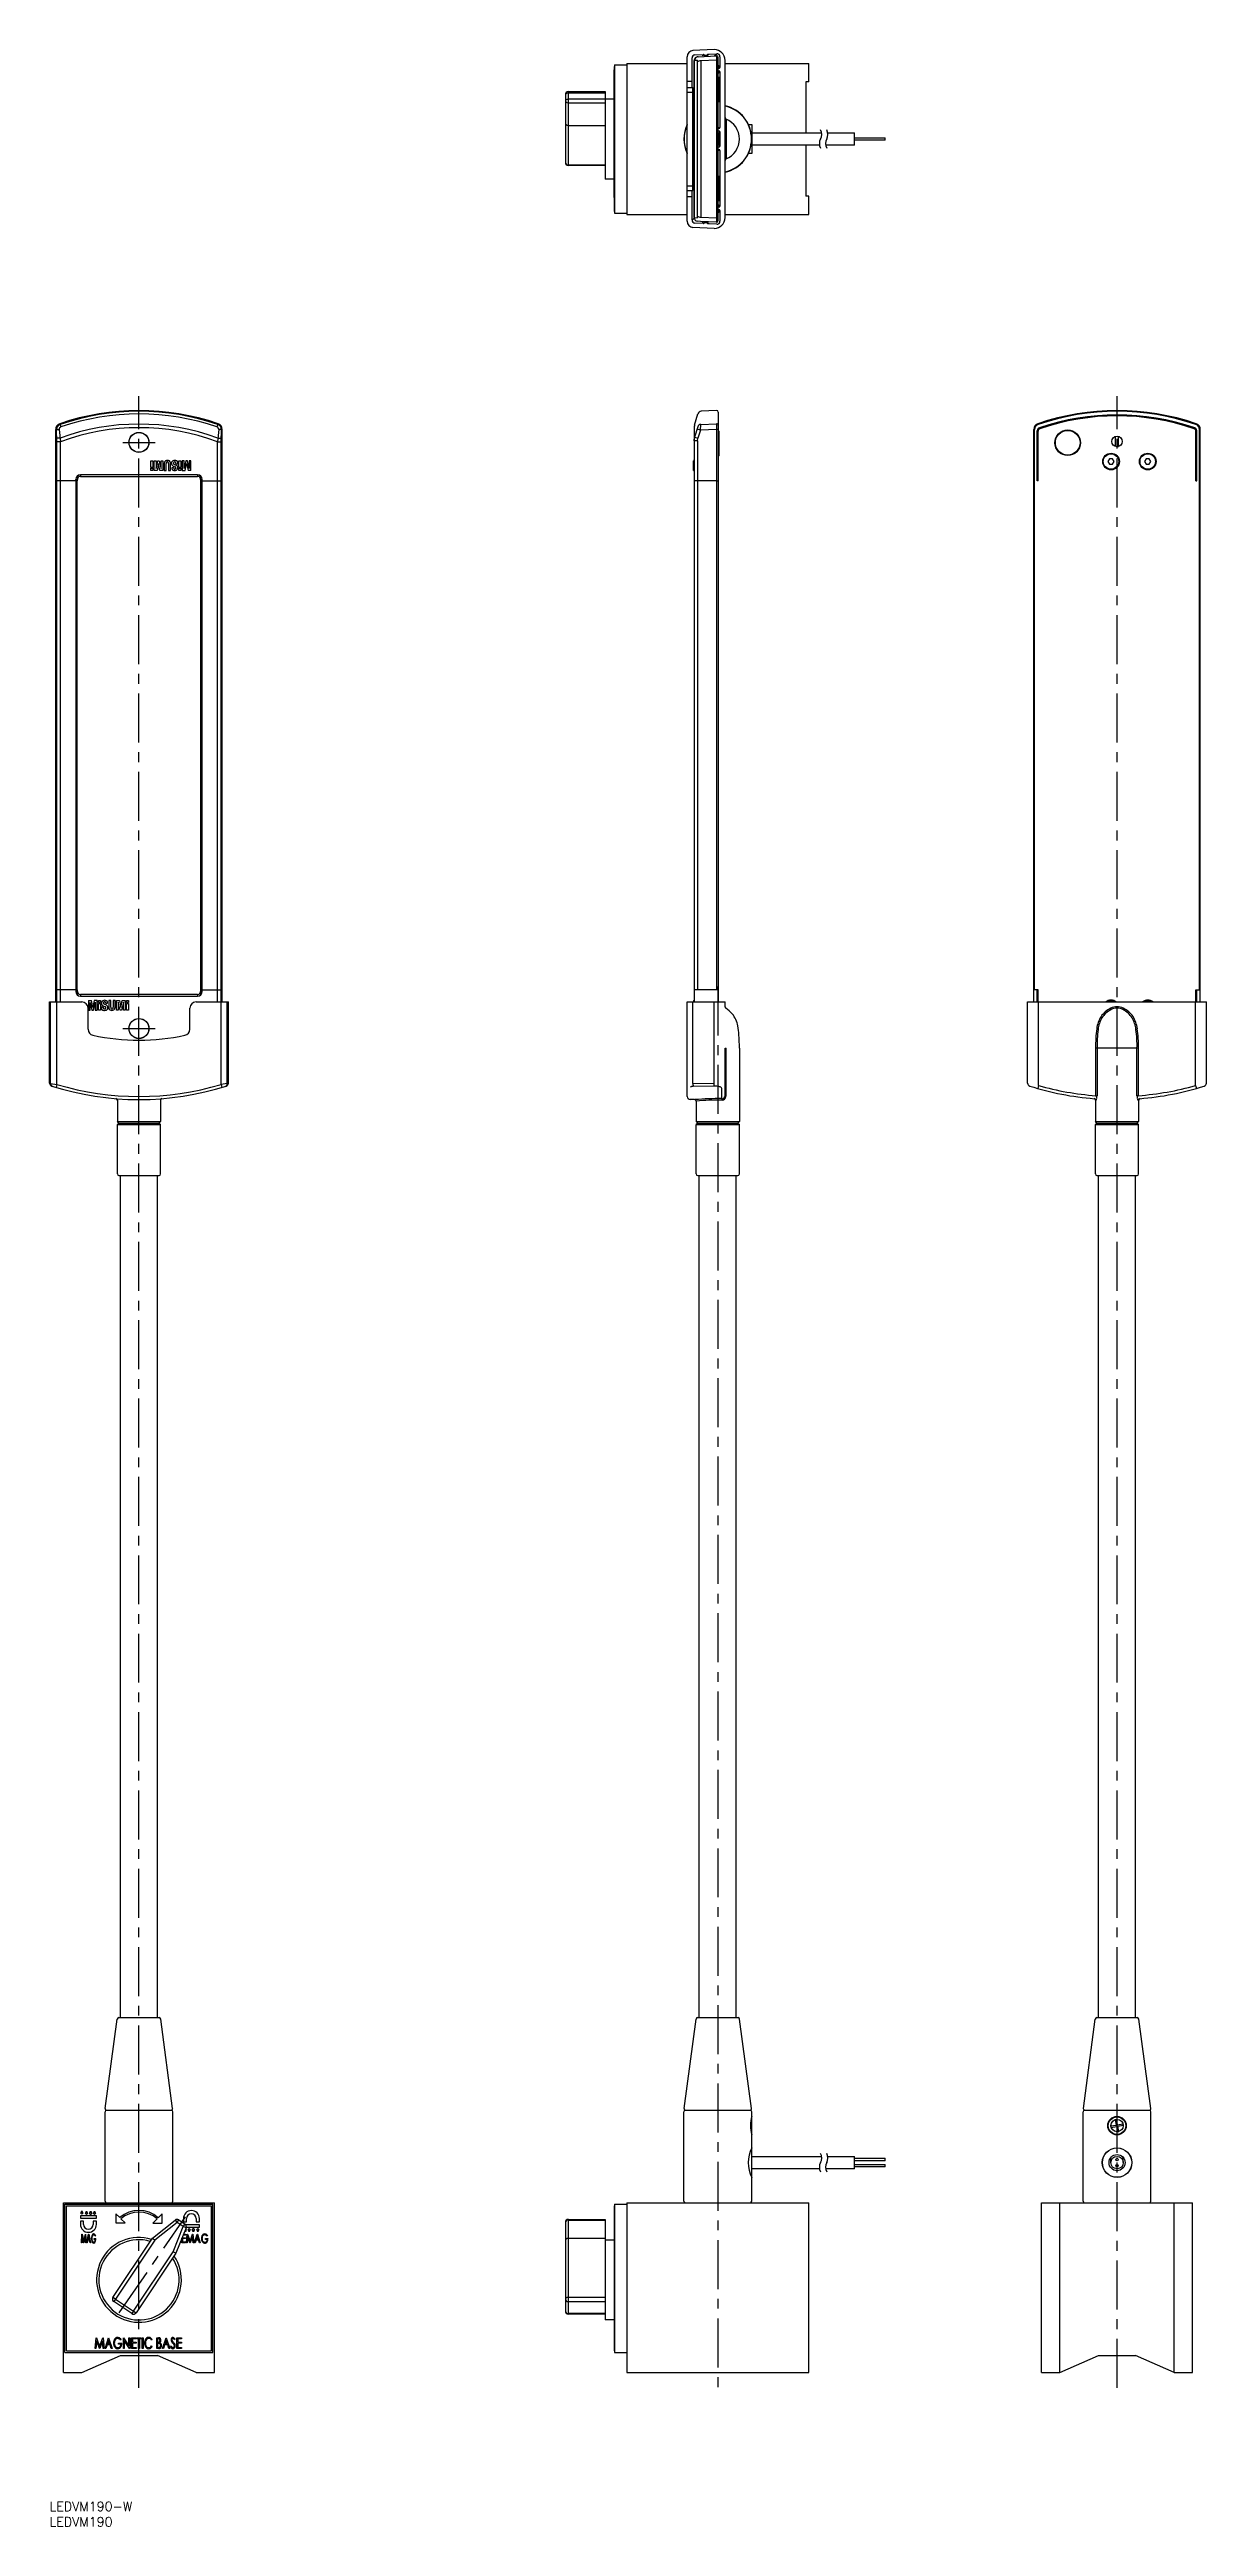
# Model space of a CAD drawing. Extents: x 0 to 375, y -8 to 795.
import ezdxf
from ezdxf.enums import TextEntityAlignment as Align

# ---------------------------------------------------------------- set-up
doc = ezdxf.new("R2010")
doc.units = 0
doc.header["$LTSCALE"] = 0.5
doc.linetypes.add('CENTER', pattern=[50.8, 31.75, -6.35, 6.35, -6.35])
doc.layers.get('0').update_dxf_attribs({"linetype": 'CONTINUOUS'})
doc.layers.add('CENTER', color=1, linetype='CENTER')
doc.styles.get("Standard").update_dxf_attribs({"font": 'txt.shx', "height": 3, "bigfont": 'bigfont.shx'})

msp = doc.modelspace()

# ---------------------------------------------------------------- texts
at = {"color": 7, "linetype": 'CONTINUOUS'}
for s, p in [('LEDVM190-W', (0, 0)), ('LEDVM190', (0, -5))]:
    msp.add_text(s, height=3, dxfattribs=at).set_placement(p, align=Align.TOP_LEFT)

# ---------------------------------------------------------------- linework, layer by layer
at = {"color": 7, "linetype": 'CONTINUOUS'}
for p, q in [((215.53, 794.96), (208.63, 794.6)), ((183.11, 788.35), (183.12, 788.35)), ((183.11, 746.98), (183.11, 788.35)), ((183.11, 788.21), (183.12, 788.21)), ((183.11, 787.29), (183.12, 787.29)), ((183.12, 789.46), (183.12, 742.46)), ((183.12, 789.46), (183.17, 789.46)), ((183.17, 789.96), (183.17, 741.96)), ((183.17, 789.96), (187.17, 789.96)), ((187.17, 790.46), (187.17, 741.46)), ((187.17, 790.46), (206.73, 790.46)), ((206.73, 739.32), (206.73, 792.6)), ((208.33, 782.69), (208.33, 792.25)), ((208.98, 740.51), (208.98, 791.41)), ((209.17, 791.53), (209.95, 791.57)), ((209.17, 740.39), (209.17, 791.46)), ((209.28, 793.24), (212.02, 793.39)), ((210.13, 740.9), (210.13, 791.02)), ((210.27, 792.62), (216.26, 792.93)), ((216.26, 791.55), (211.21, 791.28)), ((211.21, 791.28), (211.21, 740.65)), ((211.64, 792.98), (212.02, 793.39)), ((212.06, 793), (212.23, 793.19)), ((212.23, 793.01), (212.06, 793)), ((212.23, 793.01), (212.23, 793.19)), ((213.23, 793.06), (212.23, 793.01)), ((213.23, 793.26), (213.23, 793.06)), ((213.23, 793.26), (213.43, 793.07)), ((213.43, 793.07), (213.23, 793.06)), ((213.42, 793.46), (216.33, 793.61)), ((213.42, 793.46), (213.81, 793.09)), ((215.66, 792.91), (216.33, 793.61)), ((216.26, 792.93), (216.26, 738.99)), ((216.28, 791.55), (216.26, 791.55)), ((216.78, 739.49), (216.78, 792.44)), ((216.78, 789.76), (217.38, 789.16)), ((216.78, 789.36), (217.18, 788.96)), ((216.78, 788.96), (217.18, 788.96)), ((217.18, 787.96), (216.78, 787.96)), ((217.18, 787.96), (216.78, 787.56)), ((217.38, 787.76), (216.78, 787.16)), ((217.38, 792.61), (217.38, 789.16)), ((217.38, 787.76), (217.38, 769.66)), ((219.03, 740.46), (219.03, 791.46)), ((219.03, 790.46), (246.17, 790.46)), ((246.17, 784.46), (246.17, 790.46)), ((167.27, 780.34), (167.27, 758.35)), ((168.19, 780.9), (180.17, 780.9)), ((168.27, 781.34), (180.17, 781.34)), ((168.27, 778.86), (168.27, 780.9)), ((180.17, 781.34), (180.17, 752.96)), ((180.17, 778.96), (183.12, 778.96)), ((183.11, 786.18), (183.12, 786.18)), ((183.11, 785.82), (183.12, 785.82)), ((183.11, 785.55), (183.12, 785.55)), ((183.11, 785.54), (183.12, 785.54)), ((183.11, 780.38), (183.12, 780.38)), ((183.11, 779.89), (183.12, 779.89)), ((183.11, 779.69), (183.12, 779.69)), ((183.11, 779.45), (183.12, 779.45)), ((206.73, 784.69), (208.33, 784.69)), ((206.73, 782.69), (208.57, 782.69)), ((206.73, 781.11), (208.62, 781.11)), ((208.62, 781.11), (208.57, 782.69)), ((208.62, 750.82), (208.62, 781.11)), ((208.98, 782.58), (208.78, 782.58)), ((208.78, 782.58), (208.78, 782)), ((208.98, 782), (208.78, 782)), ((208.78, 782), (208.78, 781.43)), ((208.98, 781.43), (208.78, 781.43)), ((208.78, 781.43), (208.78, 780.93)), ((208.98, 780.93), (208.78, 780.93)), ((208.78, 780.93), (208.78, 780.36)), ((208.78, 780.36), (208.78, 779.78)), ((208.98, 780.36), (208.78, 780.36)), ((208.98, 779.78), (208.78, 779.78)), ((208.78, 779.33), (208.98, 779.33)), ((208.78, 778.69), (208.78, 779.33)), ((216.78, 785.96), (217.08, 785.96)), ((217.08, 781.96), (217.08, 785.96)), ((217.08, 777.96), (217.08, 781.96)), ((246.17, 784.46), (245.17, 784.46)), ((245.17, 784.46), (245.17, 767.96)), ((180.17, 778.86), (168.27, 778.86)), ((168.27, 777.68), (168.27, 778.86)), ((168.27, 777.68), (180.17, 777.68)), ((168.27, 770.34), (168.27, 777.68)), ((183.11, 778.81), (183.12, 778.81)), ((183.11, 778.14), (183.12, 778.14)), ((183.11, 777.72), (183.12, 777.72)), ((183.11, 773.46), (183.12, 773.46)), ((183.11, 772.2), (183.12, 772.2)), ((208.78, 778.69), (208.98, 778.69)), ((208.98, 778.36), (208.78, 778.36)), ((208.78, 776.26), (208.78, 778.36)), ((208.98, 777.31), (208.78, 777.31)), ((208.98, 776.26), (208.78, 776.26)), ((208.78, 775.95), (208.98, 775.95)), ((208.78, 773.94), (208.78, 775.95)), ((208.98, 773.94), (208.78, 773.94)), ((208.78, 773.49), (208.98, 773.49)), ((208.78, 772.9), (208.78, 773.49)), ((208.78, 772.33), (208.78, 772.9)), ((208.78, 772.9), (208.98, 772.9)), ((208.78, 772.33), (208.98, 772.33)), ((208.78, 771.84), (208.78, 772.33)), ((208.78, 771.84), (208.98, 771.84)), ((208.78, 771.27), (208.78, 771.84)), ((208.78, 771.27), (208.98, 771.27)), ((208.78, 770.68), (208.78, 771.27)), ((217.08, 777.96), (216.78, 777.96)), ((219.34, 772.43), (219.34, 759.49)), ((168.19, 770.34), (180.17, 770.34)), ((168.27, 757.52), (168.27, 770.34)), ((208.78, 770.68), (208.98, 770.68)), ((208.78, 769.6), (208.78, 770.24)), ((208.78, 770.24), (208.98, 770.24)), ((208.78, 769.6), (208.98, 769.6)), ((216.78, 769.66), (217.38, 769.66)), ((216.78, 769.46), (217.18, 769.46)), ((217.18, 768.46), (216.78, 768.46)), ((216.78, 763.46), (217.18, 763.46)), ((217.38, 768.26), (216.98, 767.86)), ((216.98, 767.86), (216.98, 764.06)), ((216.98, 764.06), (217.38, 763.66)), ((217.38, 768.26), (217.38, 763.66)), ((219.03, 769.19), (219.34, 768.94)), ((219.03, 767.46), (219.34, 767.46)), ((219.34, 762.98), (219.03, 762.73)), ((226.6, 770.71), (227.67, 770.71)), ((227.67, 767.95), (227.43, 768.27)), ((227.67, 763.98), (227.43, 763.66)), ((227.67, 770.71), (227.67, 761.21)), ((227.67, 767.96), (250.32, 767.96)), ((249.65, 763.96), (227.67, 763.96)), ((245.17, 763.96), (245.17, 747.46)), ((260.98, 763.96), (251.65, 763.96)), ((252.32, 767.96), (260.98, 767.96)), ((260.98, 763.96), (260.98, 767.96)), ((260.98, 766.36), (270.98, 766.36)), ((270.98, 765.56), (260.98, 765.56)), ((270.98, 765.56), (270.98, 766.36)), ((180.17, 757.52), (168.19, 757.52)), ((180.17, 757.35), (168.27, 757.35)), ((183.11, 759.73), (183.12, 759.73)), ((183.11, 758.46), (183.12, 758.46)), ((208.78, 761.69), (208.78, 762.33)), ((208.78, 762.33), (208.98, 762.33)), ((208.98, 761.69), (208.78, 761.69)), ((208.78, 758.44), (208.78, 761.24)), ((208.78, 761.24), (208.98, 761.24)), ((208.78, 760.3), (208.98, 760.3)), ((208.78, 759.84), (208.98, 759.84)), ((208.78, 759.38), (208.98, 759.38)), ((208.78, 758.44), (208.98, 758.44)), ((208.98, 757.99), (208.78, 757.99)), ((208.78, 757.99), (208.78, 755.97)), ((208.98, 757.35), (208.78, 757.35)), ((208.98, 756.61), (208.78, 756.61)), ((208.98, 755.97), (208.78, 755.97)), ((208.78, 755.66), (208.98, 755.66)), ((208.78, 753.56), (208.78, 755.66)), ((208.98, 755.56), (208.78, 755.56)), ((217.18, 762.46), (216.78, 762.46)), ((217.38, 762.26), (216.78, 762.26)), ((217.38, 762.26), (217.38, 744.16)), ((227.67, 761.21), (226.6, 761.21)), ((183.12, 752.96), (180.17, 752.96)), ((183.11, 752.15), (183.12, 752.15)), ((183.11, 752), (183.12, 752)), ((183.11, 751.8), (183.12, 751.8)), ((183.11, 751.3), (183.12, 751.3)), ((183.11, 751.1), (183.12, 751.1)), ((183.11, 750.76), (183.12, 750.76)), ((183.11, 750.56), (183.12, 750.56)), ((183.11, 750.06), (183.12, 750.06)), ((183.11, 749.86), (183.12, 749.86)), ((183.11, 749.39), (183.12, 749.39)), ((183.11, 749.19), (183.12, 749.19)), ((183.11, 748.69), (183.12, 748.69)), ((183.11, 748.49), (183.12, 748.49)), ((183.11, 747.88), (183.12, 747.88)), ((183.11, 747.68), (183.12, 747.68)), ((183.11, 747.18), (183.12, 747.18)), ((183.11, 746.98), (183.12, 746.98)), ((206.73, 750.82), (208.62, 750.82)), ((206.73, 749.23), (208.57, 749.23)), ((208.33, 747.23), (206.73, 747.23)), ((208.33, 739.71), (208.33, 749.23)), ((208.57, 749.23), (208.62, 750.82)), ((208.98, 754.61), (208.78, 754.61)), ((208.98, 753.61), (208.78, 753.61)), ((208.98, 753.56), (208.78, 753.56)), ((208.78, 752.6), (208.78, 753.23)), ((208.78, 753.23), (208.98, 753.23)), ((208.98, 752.6), (208.78, 752.6)), ((208.98, 752.15), (208.78, 752.15)), ((208.78, 749.34), (208.78, 752.15)), ((208.98, 751.2), (208.78, 751.2)), ((208.98, 750.74), (208.78, 750.74)), ((208.98, 750.29), (208.78, 750.29)), ((208.78, 749.34), (208.98, 749.34)), ((216.78, 753.96), (217.08, 753.96)), ((217.08, 749.96), (217.08, 753.96)), ((217.08, 745.96), (217.08, 749.96)), ((246.17, 747.46), (245.17, 747.46)), ((246.17, 741.46), (246.17, 747.46)), ((183.12, 742.46), (183.17, 742.46)), ((183.17, 741.96), (187.17, 741.96)), ((187.17, 741.46), (206.73, 741.46)), ((208.33, 739.71), (209.02, 740.35)), ((208.98, 740.51), (209.17, 740.39)), ((209.95, 740.35), (209.17, 740.39)), ((211.03, 739.26), (210.12, 739.31)), ((216.26, 738.99), (211.03, 739.26)), ((216.26, 738.99), (211.03, 739.26)), ((211.21, 740.65), (216.26, 740.38)), ((212.02, 738.56), (211.66, 738.94)), ((212.23, 738.76), (212.08, 738.92)), ((212.08, 738.92), (212.23, 738.91)), ((212.23, 738.91), (213.23, 738.86)), ((212.23, 738.76), (212.23, 738.91)), ((213.23, 738.86), (213.23, 738.69)), ((213.23, 738.86), (213.41, 738.85)), ((213.41, 738.85), (213.23, 738.69)), ((213.79, 738.83), (213.42, 738.49)), ((216.28, 740.38), (216.26, 740.38)), ((217.08, 745.96), (216.78, 745.96)), ((216.78, 744.76), (217.38, 744.16)), ((216.78, 744.36), (217.18, 743.96)), ((216.78, 743.96), (217.18, 743.96)), ((217.18, 742.96), (216.78, 742.96)), ((217.18, 742.96), (216.78, 742.56)), ((217.38, 742.76), (216.78, 742.16)), ((217.38, 742.76), (217.38, 739.34)), ((219.03, 741.46), (246.17, 741.46)), ((215.53, 736.96), (208.63, 737.32)), ((212.02, 738.56), (209.28, 738.71)), ((216.33, 738.34), (213.42, 738.49)), ((209.15, 673.23), (210.23, 676.82)), ((216.28, 677.94), (211.32, 677.68)), ((216.78, 677.44), (216.78, 486.23)), ((2, 486.23), (2, 671.77)), ((2, 671.77), (3.12, 671.77)), ((2.35, 667.83), (2.26, 671.77)), ((3.42, 669.01), (2.32, 669.01)), ((3.55, 667.83), (2.35, 667.83)), ((2.35, 486.23), (2.35, 667.83)), ((3.12, 671.77), (3.55, 667.83)), ((3.35, 673.66), (3.71, 672.61)), ((3.55, 486.23), (3.55, 667.83)), ((54.65, 673.66), (54.29, 672.61)), ((54.88, 671.77), (54.45, 667.83)), ((54.45, 486.23), (54.45, 667.83)), ((54.45, 667.83), (55.65, 667.83)), ((54.58, 669.01), (55.68, 669.01)), ((56, 671.77), (54.88, 671.77)), ((55.65, 667.83), (55.74, 671.77)), ((55.65, 486.23), (55.65, 667.83)), ((56, 486.23), (56, 671.77)), ((208.98, 672.08), (208.98, 486.23)), ((208.98, 668.07), (209.17, 669.29)), ((210.12, 668.07), (208.98, 668.07)), ((210.19, 672.67), (209.17, 669.29)), ((209.17, 669.29), (210.25, 668.95)), ((211.03, 671.54), (209.95, 671.88)), ((210.12, 668.07), (210.25, 668.95)), ((210.12, 668.07), (210.12, 655.1)), ((211.03, 671.54), (210.25, 668.95)), ((211.03, 671.54), (211.2, 673.45)), ((216.26, 671.74), (211.03, 671.54)), ((211.2, 673.45), (216.26, 673.64)), ((216.28, 673.64), (216.26, 673.64)), ((216.26, 673.64), (216.26, 655.1)), ((216.78, 671.74), (216.26, 671.74)), ((216.78, 671.2), (217.08, 671.2)), ((217.08, 663.2), (217.08, 671.2)), ((319.12, 486.23), (319.12, 671.77)), ((319.12, 671.77), (319.38, 671.77)), ((319.38, 490.1), (319.38, 671.77)), ((320.27, 655.1), (320.27, 671.38)), ((320.27, 671.38), (320.52, 671.27)), ((320.47, 673.66), (320.56, 673.41)), ((320.52, 655.1), (320.52, 671.27)), ((345.62, 666.28), (345.62, 669.53)), ((346.62, 666.28), (346.62, 669.53)), ((371.77, 673.66), (371.68, 673.41)), ((371.97, 671.38), (371.72, 671.27)), ((371.72, 655.1), (371.72, 671.27)), ((371.97, 655.1), (371.97, 671.38)), ((373.12, 671.77), (372.86, 671.77)), ((372.86, 490.1), (372.86, 671.77)), ((373.12, 486.23), (373.12, 671.77)), ((32.87, 659.48), (32.87, 661.68)), ((32.87, 661.68), (33.5, 661.68)), ((33.5, 659.48), (32.87, 659.48)), ((32.87, 659.2), (33.5, 659.2)), ((32.87, 658.53), (32.87, 659.2)), ((33.5, 658.53), (32.87, 658.53)), ((33.5, 661.68), (33.5, 659.48)), ((33.5, 659.2), (33.5, 658.53)), ((33.95, 658.53), (33.95, 661.68)), ((33.95, 661.68), (34.54, 661.68)), ((34.89, 658.53), (33.95, 658.53)), ((34.54, 661.68), (34.54, 659.12)), ((34.54, 659.12), (35.11, 661.68)), ((35.35, 660.76), (34.89, 658.53)), ((35.11, 661.68), (35.6, 661.68)), ((35.81, 658.53), (35.35, 660.76)), ((35.6, 661.68), (36.17, 659.12)), ((36.76, 658.53), (35.81, 658.53)), ((36.17, 659.12), (36.17, 661.68)), ((36.17, 661.68), (36.76, 661.68)), ((36.76, 661.68), (36.76, 658.53)), ((37.2, 660.73), (37.2, 658.53)), ((37.2, 658.53), (37.84, 658.53)), ((37.84, 658.53), (37.84, 660.73)), ((38.59, 660.73), (38.59, 658.53)), ((38.59, 658.53), (39.22, 658.53)), ((39.22, 658.53), (39.22, 660.73)), ((39.63, 659.4), (39.63, 659.19)), ((40.24, 659.4), (39.63, 659.4)), ((40.13, 659.94), (40.62, 659.73)), ((40.24, 659.4), (40.25, 659.27)), ((40.99, 660.79), (40.99, 660.7)), ((40.99, 660.7), (41.63, 660.7)), ((41.63, 660.7), (41.63, 660.83)), ((41.96, 661.68), (42.6, 661.68)), ((41.96, 659.48), (41.96, 661.68)), ((42.6, 659.48), (41.96, 659.48)), ((41.96, 658.53), (41.96, 659.2)), ((41.96, 659.2), (42.6, 659.2)), ((42.6, 658.53), (41.96, 658.53)), ((42.6, 661.68), (42.6, 659.48)), ((42.6, 659.2), (42.6, 658.53)), ((43.05, 661.68), (43.05, 658.53)), ((43.63, 661.68), (43.05, 661.68)), ((43.05, 658.53), (43.99, 658.53)), ((43.63, 659.12), (43.63, 661.68)), ((44.2, 661.68), (43.63, 659.12)), ((43.99, 658.53), (44.45, 660.76)), ((44.7, 661.68), (44.2, 661.68)), ((44.45, 660.76), (44.9, 658.53)), ((45.27, 659.16), (44.7, 661.68)), ((45.85, 658.53), (44.9, 658.53)), ((45.85, 661.68), (45.27, 661.68)), ((45.27, 661.68), (45.27, 659.16)), ((45.85, 658.53), (45.85, 661.68)), ((208.78, 661.73), (208.98, 661.73)), ((208.98, 661.73), (208.78, 661.73)), ((208.78, 661.68), (208.98, 661.68)), ((208.78, 659.48), (208.78, 661.68)), ((208.78, 659.2), (208.78, 659.48)), ((208.78, 659.48), (208.98, 659.48)), ((208.78, 658.53), (208.78, 659.2)), ((208.78, 659.2), (208.98, 659.2)), ((208.78, 658.53), (208.98, 658.53)), ((208.98, 658.46), (208.78, 658.46)), ((217.08, 663.2), (216.78, 663.2)), ((343.67, 662.27), (343.17, 661.4)), ((343.17, 661.4), (343.67, 660.54)), ((344.67, 662.27), (343.67, 662.27)), ((343.67, 660.54), (344.67, 660.54)), ((345.17, 661.4), (344.67, 662.27)), ((344.67, 660.54), (345.17, 661.4)), ((346.12, 666.2), (346.62, 666.3)), ((355.57, 662.27), (355.07, 661.4)), ((355.07, 661.4), (355.57, 660.54)), ((356.57, 662.27), (355.57, 662.27)), ((355.57, 660.54), (356.57, 660.54)), ((357.07, 661.4), (356.57, 662.27)), ((356.57, 660.54), (357.07, 661.4)), ((9.02, 655.1), (2, 655.1)), ((8.5, 655.1), (8.5, 490.1)), ((8.51, 655.1), (8.51, 655.6)), ((8.51, 655.6), (9.01, 655.6)), ((9, 490.1), (9, 655.1)), ((9.01, 655.1), (9.01, 655.6)), ((9.02, 655.59), (9.01, 655.6)), ((9.02, 655.1), (9.02, 655.59)), ((47.99, 657.1), (10.01, 657.1)), ((10.01, 657.1), (10.01, 656.6)), ((10.01, 656.6), (47.99, 656.6)), ((10.02, 656.59), (10.01, 656.6)), ((10.02, 656.59), (47.98, 656.59)), ((47.98, 656.59), (47.99, 656.6)), ((47.99, 657.1), (47.99, 656.6)), ((48.98, 655.59), (48.99, 655.6)), ((48.98, 655.59), (48.98, 655.1)), ((48.98, 655.1), (56, 655.1)), ((48.99, 655.6), (48.99, 655.1)), ((49.49, 655.6), (48.99, 655.6)), ((49, 655.1), (49, 490.1)), ((49.49, 655.1), (49.49, 655.6)), ((49.5, 490.1), (49.5, 655.1)), ((210.12, 655.1), (208.98, 655.1)), ((210.12, 655.1), (210.12, 490.1)), ((216.26, 655.1), (210.12, 655.1)), ((216.26, 655.1), (210.12, 655.1)), ((216.26, 655.1), (216.26, 490.1)), ((216.26, 655.1), (216.78, 655.1)), ((320.52, 655.1), (320.27, 655.1)), ((371.72, 655.1), (371.97, 655.1)), ((9.02, 490.1), (2, 490.1)), ((8.51, 490.1), (8.51, 489.61)), ((9.01, 490.1), (9.01, 489.61)), ((9.02, 489.62), (9.02, 490.1)), ((48.98, 490.1), (48.98, 489.62)), ((48.98, 490.1), (56, 490.1)), ((48.99, 490.1), (48.99, 489.61)), ((49.49, 489.61), (49.49, 490.1)), ((216.78, 490.1), (208.98, 490.1)), ((320.52, 490.1), (319.12, 490.1)), ((320.27, 486.23), (320.27, 490.1)), ((320.52, 486.23), (320.52, 490.1)), ((371.72, 486.23), (371.72, 490.1)), ((371.72, 490.1), (373.12, 490.1)), ((371.97, 486.23), (371.97, 490.1)), ((0, 459.89), (0, 486.23)), ((0, 486.23), (10.5, 486.23)), ((0.35, 459.78), (0.35, 486.23)), ((2.4, 459.46), (2.4, 486.23)), ((8.51, 489.61), (9.01, 489.61)), ((9.01, 489.61), (9.02, 489.62)), ((10.02, 488.62), (10.01, 488.61)), ((47.99, 488.61), (10.01, 488.61)), ((10.01, 488.61), (10.01, 488.11)), ((10.01, 488.11), (47.99, 488.11)), ((47.98, 488.62), (10.02, 488.62)), ((12.5, 477.36), (12.5, 484.23)), ((12.61, 486.68), (12.61, 483.52)), ((12.61, 486.68), (13.56, 486.68)), ((12.61, 483.52), (13.19, 483.52)), ((13.19, 486.05), (13.77, 483.52)), ((13.19, 483.52), (13.19, 486.05)), ((14.01, 484.45), (13.56, 486.68)), ((13.77, 483.52), (14.26, 483.52)), ((14.47, 486.68), (14.01, 484.45)), ((14.26, 483.52), (14.83, 486.09)), ((15.42, 486.68), (14.47, 486.68)), ((14.83, 486.09), (14.83, 483.52)), ((14.83, 483.52), (15.42, 483.52)), ((15.42, 483.52), (15.42, 486.68)), ((15.86, 486.01), (15.86, 486.68)), ((15.86, 486.68), (16.5, 486.68)), ((16.5, 486.01), (15.86, 486.01)), ((15.86, 485.73), (16.5, 485.73)), ((15.86, 483.52), (15.86, 485.73)), ((16.5, 483.52), (15.86, 483.52)), ((16.5, 486.68), (16.5, 486.01)), ((16.5, 485.73), (16.5, 483.52)), ((16.83, 484.51), (16.83, 484.38)), ((17.47, 484.51), (16.83, 484.51)), ((17.43, 484.97), (17.88, 484.79)), ((17.47, 484.42), (17.47, 484.51)), ((17.48, 484.27), (17.47, 484.42)), ((18.33, 485.27), (17.84, 485.48)), ((18.22, 485.81), (18.21, 485.94)), ((18.22, 485.81), (18.83, 485.81)), ((18.83, 485.81), (18.83, 485.9)), ((19.24, 486.68), (19.24, 484.48)), ((19.88, 486.68), (19.24, 486.68)), ((19.88, 484.48), (19.88, 486.68)), ((20.62, 486.68), (20.62, 484.48)), ((21.26, 486.68), (20.62, 486.68)), ((21.26, 484.48), (21.26, 486.68)), ((21.71, 483.52), (21.71, 486.68)), ((21.71, 486.68), (22.65, 486.68)), ((22.29, 483.52), (21.71, 483.52)), ((22.29, 486.09), (22.29, 483.52)), ((22.86, 483.52), (22.29, 486.09)), ((22.65, 486.68), (23.11, 484.45)), ((23.36, 483.52), (22.86, 483.52)), ((23.11, 484.45), (23.57, 486.68)), ((23.93, 486.09), (23.36, 483.52)), ((23.57, 486.68), (24.51, 486.68)), ((23.93, 483.52), (23.93, 486.09)), ((24.51, 483.52), (23.93, 483.52)), ((24.51, 486.68), (24.51, 483.52)), ((24.96, 486.68), (25.6, 486.68)), ((24.96, 486.01), (24.96, 486.68)), ((25.6, 486.01), (24.96, 486.01)), ((24.96, 485.73), (25.6, 485.73)), ((24.96, 483.52), (24.96, 485.73)), ((25.6, 483.52), (24.96, 483.52)), ((25.6, 486.68), (25.6, 486.01)), ((25.6, 485.73), (25.6, 483.52)), ((45.5, 477.36), (45.5, 484.23)), ((47.5, 486.23), (58, 486.23)), ((47.98, 488.62), (47.99, 488.61)), ((47.99, 488.61), (47.99, 488.11)), ((48.98, 489.62), (48.99, 489.61)), ((48.99, 489.61), (49.49, 489.61)), ((55.6, 459.46), (55.6, 486.23)), ((57.64, 459.78), (57.64, 486.23)), ((58, 459.89), (58, 486.23)), ((206.73, 486.23), (219.03, 486.23)), ((206.73, 455.57), (206.73, 486.23)), ((208.63, 459.77), (208.63, 486.23)), ((208.78, 486.68), (208.98, 486.68)), ((208.78, 486.68), (208.78, 486.23)), ((215.35, 486.23), (215.35, 459.88)), ((219.03, 484.62), (219.03, 486.23)), ((317.12, 459.89), (317.12, 486.23)), ((317.12, 486.23), (375.12, 486.23)), ((320.67, 459.13), (320.67, 486.23)), ((371.58, 459.13), (371.58, 486.23)), ((375.12, 459.89), (375.12, 486.23)), ((219.03, 471.26), (219.34, 471.26)), ((219.03, 455.83), (219.03, 471.26)), ((219.34, 455.83), (219.34, 471.26)), ((223.67, 471.26), (223.67, 447.44)), ((339.19, 471.26), (339.19, 455.83)), ((353.06, 471.26), (339.19, 471.26)), ((339.65, 471.26), (339.65, 455.83)), ((352.59, 455.83), (352.59, 471.26)), ((353.06, 455.83), (353.06, 471.26)), ((0, 459.89), (0.35, 459.78)), ((0.35, 459.78), (2.4, 459.46)), ((2.4, 459.46), (2.11, 458.5)), ((57.64, 459.78), (55.6, 459.46)), ((55.6, 459.46), (55.89, 458.5)), ((58, 459.89), (57.64, 459.78)), ((208.63, 459.77), (215.35, 459.88)), ((215.4, 458.92), (208.68, 458.81)), ((218.03, 454.86), (218.03, 458.16)), ((320.67, 459.13), (320.39, 458.16)), ((371.58, 459.13), (371.85, 458.16)), ((22, 454.37), (22, 447.44)), ((36, 454.37), (36, 447.44)), ((209.17, 454.57), (207.73, 454.57)), ((209.67, 454.07), (209.67, 447.44)), ((218.26, 454.39), (217.94, 454.36)), ((219.34, 455.83), (219.03, 455.83)), ((339.12, 454.37), (339.12, 447.44)), ((339.19, 455.83), (339.65, 455.83)), ((339.33, 454.43), (339.24, 454.36)), ((339.24, 454.36), (339.24, 454.36)), ((353.06, 455.83), (352.59, 455.83)), ((352.91, 454.43), (353, 454.36)), ((353, 454.36), (353, 454.36)), ((353.12, 454.37), (353.12, 447.44)), ((22, 447.44), (36, 447.44)), ((22.5, 446.94), (22, 447.44)), ((22.5, 446.94), (22, 446.44)), ((22, 446.44), (36, 446.44)), ((22, 430.44), (22, 446.44)), ((22.5, 446.94), (35.5, 446.94)), ((35.5, 446.94), (36, 447.44)), ((35.5, 446.94), (36, 446.44)), ((36, 430.44), (36, 446.44)), ((209.67, 447.44), (223.67, 447.44)), ((210.17, 446.94), (209.67, 447.44)), ((210.17, 446.94), (209.67, 446.44)), ((209.67, 446.44), (223.67, 446.44)), ((209.67, 430.44), (209.67, 446.44)), ((210.17, 446.94), (223.17, 446.94)), ((223.17, 446.94), (223.67, 447.44)), ((223.17, 446.94), (223.67, 446.44)), ((223.67, 430.44), (223.67, 446.44)), ((339.12, 447.44), (353.12, 447.44)), ((339.62, 446.94), (339.12, 447.44)), ((339.62, 446.94), (339.12, 446.44)), ((339.12, 446.44), (353.12, 446.44)), ((339.12, 430.44), (339.12, 446.44)), ((339.62, 446.94), (352.62, 446.94)), ((352.62, 446.94), (353.12, 447.44)), ((352.62, 446.94), (353.12, 446.44)), ((353.12, 430.44), (353.12, 446.44)), ((22.5, 429.94), (35.5, 429.94)), ((23, 156.94), (23, 429.94)), ((35, 156.94), (35, 429.94)), ((210.17, 429.94), (223.17, 429.94)), ((210.67, 156.94), (210.67, 429.94)), ((222.67, 156.94), (222.67, 429.94)), ((339.62, 429.94), (352.62, 429.94)), ((340.12, 156.94), (340.12, 429.94)), ((352.12, 156.94), (352.12, 429.94)), ((18.08, 127.5), (21.94, 156.5)), ((22.44, 156.94), (35.56, 156.94)), ((39.92, 127.5), (36.06, 156.5)), ((205.75, 127.5), (209.62, 156.5)), ((210.11, 156.94), (223.24, 156.94)), ((227.6, 127.5), (223.73, 156.5)), ((335.2, 127.5), (339.06, 156.5)), ((339.56, 156.94), (352.68, 156.94)), ((357.04, 127.5), (353.18, 156.5)), ((18, 97.44), (18, 126.44)), ((18.5, 126.94), (39.5, 126.94)), ((40, 97.44), (40, 126.44)), ((205.67, 97.44), (205.67, 126.44)), ((206.17, 126.94), (227.17, 126.94)), ((227.67, 97.44), (227.67, 126.44)), ((335.12, 97.44), (335.12, 126.44)), ((335.62, 126.94), (356.62, 126.94)), ((344.14, 121.83), (345.83, 122.14)), ((344.23, 121.34), (344.14, 121.83)), ((344.23, 121.34), (345.92, 121.65)), ((346.02, 123.92), (345.52, 123.83)), ((345.52, 123.83), (345.83, 122.14)), ((345.92, 121.65), (346.22, 119.95)), ((346.32, 122.23), (346.02, 123.92)), ((346.32, 122.23), (348.02, 122.53)), ((346.41, 121.74), (348.1, 122.04)), ((346.72, 120.04), (346.41, 121.74)), ((348.1, 122.04), (348.02, 122.53)), ((357.12, 97.44), (357.12, 126.44)), ((346.22, 119.95), (346.72, 120.04)), ((227.67, 111.94), (250.32, 111.94)), ((249.65, 107.94), (227.67, 107.94)), ((260.98, 107.94), (251.65, 107.94)), ((252.32, 111.94), (260.98, 111.94)), ((260.98, 107.94), (260.98, 111.94)), ((260.98, 111.36), (270.98, 111.36)), ((270.98, 110.56), (260.98, 110.56)), ((260.98, 109.36), (270.98, 109.36)), ((270.98, 108.56), (260.98, 108.56)), ((270.98, 110.56), (270.98, 111.36)), ((270.98, 108.56), (270.98, 109.36)), ((344.12, 109.94), (344.12, 111.6)), ((348.12, 109.94), (348.12, 111.6)), ((4.5, 96.94), (53.5, 96.94)), ((4.5, 41.94), (4.5, 96.94)), ((5, 96.44), (53, 96.44)), ((5, 48.44), (5, 96.44)), ((53, 48.44), (53, 96.44)), ((53.5, 41.94), (53.5, 96.94)), ((183.17, 96.44), (183.17, 48.44)), ((183.17, 96.44), (187.17, 96.44)), ((187.17, 96.94), (187.17, 41.94)), ((187.17, 96.94), (246.17, 96.94)), ((246.17, 41.94), (246.17, 96.94)), ((321.62, 41.94), (321.62, 96.94)), ((321.62, 96.94), (370.62, 96.94)), ((327.62, 41.94), (327.62, 96.94)), ((364.62, 41.94), (364.62, 96.94)), ((370.62, 41.94), (370.62, 96.94)), ((5.5, 95.94), (52.5, 95.94)), ((5.5, 48.94), (5.5, 95.94)), ((10.02, 93.63), (10.49, 93.2)), ((10.22, 93.63), (10.02, 93.63)), ((15.19, 92.71), (10.03, 92.71)), ((10.03, 92.71), (10.03, 91.94)), ((10.03, 91.94), (15.19, 91.94)), ((11.03, 90.98), (10.03, 90.98)), ((10.03, 90.98), (10.03, 89.94)), ((10.22, 94.06), (10.22, 93.63)), ((10.72, 94.06), (10.22, 94.06)), ((10.49, 93.2), (10.92, 93.63)), ((10.72, 93.63), (10.72, 94.06)), ((10.92, 93.63), (10.72, 93.63)), ((11.03, 89.94), (11.03, 90.98)), ((11.52, 93.6), (12, 93.18)), ((11.72, 93.6), (11.52, 93.6)), ((11.72, 94.03), (11.72, 93.6)), ((12.22, 94.03), (11.72, 94.03)), ((12, 93.18), (12.42, 93.6)), ((12.22, 93.6), (12.22, 94.03)), ((12.42, 93.6), (12.22, 93.6)), ((12.89, 93.58), (13.37, 93.15)), ((13.09, 93.58), (12.89, 93.58)), ((13.09, 94.01), (13.09, 93.58)), ((13.59, 94.01), (13.09, 94.01)), ((13.37, 93.15), (13.79, 93.58)), ((13.59, 93.58), (13.59, 94.01)), ((13.79, 93.58), (13.59, 93.58)), ((14.34, 93.58), (14.14, 93.58)), ((14.14, 93.58), (14.62, 93.16)), ((14.19, 90.98), (14.19, 89.94)), ((15.19, 90.98), (14.19, 90.98)), ((14.34, 94.01), (14.34, 93.58)), ((14.84, 94.01), (14.34, 94.01)), ((14.62, 93.16), (15.04, 93.58)), ((14.84, 93.58), (14.84, 94.01)), ((15.04, 93.58), (14.84, 93.58)), ((15.19, 91.94), (15.19, 92.71)), ((15.19, 89.94), (15.19, 90.98)), ((21.5, 93.37), (21.5, 90.4)), ((22.77, 92.11), (21.5, 93.37)), ((21.5, 90.4), (24.5, 90.39)), ((24.5, 90.39), (23.12, 91.76)), ((33.38, 85.45), (40.71, 91.34)), ((34.89, 91.75), (33.5, 90.36)), ((33.5, 90.36), (36.5, 90.35)), ((41.34, 90.56), (34.12, 84.77)), ((36.5, 93.36), (35.24, 92.1)), ((36.5, 90.35), (36.5, 93.36)), ((40.05, 81.05), (43.38, 89.2)), ((40.71, 91.34), (41.34, 90.56)), ((44.3, 88.82), (40.94, 80.58)), ((41.34, 90.56), (41.89, 91.39)), ((43.38, 89.2), (41.34, 90.56)), ((41.89, 91.39), (43.93, 90.03)), ((43.38, 89.2), (43.93, 90.03)), ((44.3, 88.82), (43.38, 89.2)), ((43.41, 91.81), (43.41, 90.77)), ((43.41, 90.77), (44.41, 90.77)), ((44.46, 88.17), (44.15, 88.45)), ((48.58, 89.81), (44.17, 89.81)), ((44.36, 89.04), (48.58, 89.04)), ((44.41, 90.77), (44.41, 91.81)), ((45.23, 88.6), (44.81, 88.17)), ((45.71, 88.17), (45.23, 88.6)), ((46.6, 88.58), (46.18, 88.15)), ((47.08, 88.15), (46.6, 88.58)), ((47.58, 91.81), (47.58, 90.77)), ((47.58, 90.77), (48.58, 90.77)), ((48.07, 88.58), (47.65, 88.15)), ((48.55, 88.15), (48.07, 88.58)), ((48.58, 90.77), (48.58, 91.81)), ((48.58, 89.04), (48.58, 89.81)), ((52.5, 48.94), (52.5, 95.94)), ((167.27, 90.56), (167.27, 61.83)), ((168.19, 91.34), (180.17, 91.34)), ((168.27, 91.56), (180.17, 91.56)), ((168.27, 60.99), (168.27, 91.34)), ((180.17, 91.56), (180.17, 58.94)), ((183.11, 94.44), (183.12, 94.44)), ((183.11, 94.44), (183.11, 49.7)), ((183.11, 94.06), (183.12, 94.06)), ((183.11, 93.63), (183.12, 93.63)), ((183.11, 93.2), (183.12, 93.2)), ((183.11, 93.18), (183.12, 93.18)), ((183.11, 93.15), (183.12, 93.15)), ((183.11, 92.71), (183.12, 92.71)), ((183.11, 91.94), (183.12, 91.94)), ((183.11, 90.98), (183.12, 90.98)), ((183.11, 89.94), (183.12, 89.94)), ((183.12, 95.94), (183.12, 48.94)), ((183.12, 95.94), (183.17, 95.94)), ((10.32, 83.94), (10.5, 86.76)), ((10.47, 83.94), (10.32, 83.94)), ((10.6, 85.96), (10.47, 83.94)), ((10.5, 86.76), (10.56, 86.76)), ((10.56, 86.76), (11.1, 84.44)), ((11.06, 83.94), (10.6, 85.96)), ((11.14, 83.94), (11.06, 83.94)), ((11.1, 84.44), (11.64, 86.76)), ((11.61, 85.96), (11.14, 83.94)), ((11.73, 83.94), (11.61, 85.96)), ((11.64, 86.76), (11.7, 86.76)), ((11.7, 86.76), (11.88, 83.94)), ((11.88, 83.94), (11.73, 83.94)), ((12.06, 83.94), (12.68, 86.76)), ((12.22, 83.94), (12.06, 83.94)), ((12.42, 84.84), (12.22, 83.94)), ((12.97, 84.84), (12.42, 84.84)), ((12.69, 86.12), (12.48, 85.13)), ((12.48, 85.13), (12.91, 85.13)), ((12.68, 86.76), (12.71, 86.76)), ((12.91, 85.13), (12.69, 86.12)), ((12.71, 86.76), (13.33, 83.94)), ((13.17, 83.94), (12.97, 84.84)), ((13.33, 83.94), (13.17, 83.94)), ((14.45, 85.02), (14.45, 85.31)), ((14.45, 85.31), (15.03, 85.31)), ((14.88, 85.02), (14.45, 85.02)), ((14.96, 86.28), (14.85, 86.07)), ((20.56, 66.27), (33.38, 85.45)), ((34.12, 84.77), (21.39, 65.71)), ((27.21, 61.83), (40.05, 81.05)), ((40.94, 80.58), (28.04, 61.27)), ((33.38, 85.45), (34.12, 84.77)), ((40.94, 80.58), (40.05, 81.05)), ((42.92, 83.94), (42.92, 85.44)), ((44.12, 83.94), (42.92, 83.94)), ((43.14, 85.97), (43.14, 85.6)), ((43.14, 85.6), (44.12, 85.6)), ((44.12, 85.31), (43.14, 85.31)), ((43.14, 85.31), (43.14, 84.23)), ((43.14, 84.23), (44.12, 84.23)), ((44.12, 86.47), (43.34, 86.47)), ((43.46, 86.76), (44.12, 86.76)), ((43.86, 87.74), (44.26, 87.74)), ((44.12, 86.76), (44.12, 86.47)), ((44.12, 85.6), (44.12, 85.31)), ((44.12, 84.23), (44.12, 83.94)), ((44.26, 88.17), (44.46, 88.17)), ((44.26, 87.74), (44.26, 88.17)), ((44.41, 83.94), (44.68, 86.76)), ((44.63, 83.94), (44.41, 83.94)), ((44.82, 85.96), (44.63, 83.94)), ((44.68, 86.76), (44.78, 86.76)), ((44.78, 86.76), (45.58, 84.44)), ((44.81, 88.17), (45.01, 88.17)), ((45.53, 83.94), (44.82, 85.96)), ((45.01, 88.17), (45.01, 87.74)), ((45.01, 87.74), (45.51, 87.74)), ((45.51, 88.17), (45.71, 88.17)), ((45.51, 87.74), (45.51, 88.17)), ((45.64, 83.94), (45.53, 83.94)), ((45.58, 84.44), (46.39, 86.76)), ((46.34, 85.96), (45.64, 83.94)), ((46.18, 88.15), (46.38, 88.15)), ((46.54, 83.94), (46.34, 85.96)), ((46.38, 88.15), (46.38, 87.72)), ((46.38, 87.72), (46.88, 87.72)), ((46.39, 86.76), (46.48, 86.76)), ((46.48, 86.76), (46.76, 83.94)), ((46.76, 83.94), (46.54, 83.94)), ((46.88, 88.15), (47.08, 88.15)), ((46.88, 87.72), (46.88, 88.15)), ((47.01, 83.94), (47.92, 86.76)), ((47.25, 83.94), (47.01, 83.94)), ((47.54, 84.84), (47.25, 83.94)), ((48.33, 84.84), (47.54, 84.84)), ((47.93, 86.08), (47.63, 85.13)), ((47.63, 85.13), (48.24, 85.13)), ((47.65, 88.15), (47.85, 88.15)), ((47.85, 88.15), (47.85, 87.72)), ((47.85, 87.72), (48.35, 87.72)), ((47.92, 86.76), (47.95, 86.76)), ((48.24, 85.13), (47.93, 86.08)), ((47.95, 86.76), (48.86, 83.94)), ((48.62, 83.94), (48.33, 84.84)), ((48.35, 88.15), (48.55, 88.15)), ((48.35, 87.72), (48.35, 88.15)), ((48.86, 83.94), (48.62, 83.94)), ((50.52, 85.02), (50.52, 85.31)), ((50.52, 85.31), (51.39, 85.31)), ((51.17, 85.02), (50.52, 85.02)), ((51.25, 86.28), (51.09, 86.07)), ((168.19, 85.45), (180.17, 85.45)), ((180.17, 84.94), (183.11, 84.94)), ((183.12, 87.36), (183.11, 87.36)), ((183.11, 86.76), (183.12, 86.76)), ((183.11, 83.94), (183.12, 83.94)), ((21.39, 65.71), (20.56, 66.27)), ((21.39, 65.71), (20.83, 64.88)), ((26.65, 60.99), (20.83, 64.88)), ((21.39, 65.71), (27.21, 61.83)), ((168.19, 64.88), (180.17, 64.88)), ((180.17, 66.27), (168.27, 66.27)), ((27.21, 61.83), (26.65, 60.99)), ((27.21, 61.83), (28.04, 61.27)), ((180.17, 60.99), (168.19, 60.99)), ((180.17, 60.83), (168.27, 60.83)), ((183.12, 58.94), (180.17, 58.94)), ((5, 48.44), (53, 48.44)), ((5.5, 48.94), (52.5, 48.94)), ((14.78, 49.7), (15.12, 53.2)), ((15.05, 49.7), (14.78, 49.7)), ((15.29, 52.22), (15.05, 49.7)), ((15.12, 53.2), (15.23, 53.2)), ((15.23, 53.2), (16.23, 50.33)), ((16.17, 49.7), (15.29, 52.22)), ((16.3, 49.7), (16.17, 49.7)), ((16.23, 50.33), (17.23, 53.2)), ((17.18, 52.22), (16.3, 49.7)), ((17.42, 49.7), (17.18, 52.22)), ((17.23, 53.2), (17.35, 53.2)), ((17.35, 53.2), (17.69, 49.7)), ((17.69, 49.7), (17.42, 49.7)), ((18.01, 49.7), (19.13, 53.2)), ((18.3, 49.7), (18.01, 49.7)), ((18.66, 50.83), (18.3, 49.7)), ((19.64, 50.83), (18.66, 50.83)), ((19.15, 52.36), (18.77, 51.18)), ((18.77, 51.18), (19.53, 51.18)), ((19.13, 53.2), (19.17, 53.2)), ((19.53, 51.18), (19.15, 52.36)), ((19.17, 53.2), (20.29, 49.7)), ((20, 49.7), (19.64, 50.83)), ((20.29, 49.7), (20, 49.7)), ((22.36, 51.05), (22.36, 51.41)), ((22.36, 51.41), (23.44, 51.41)), ((23.17, 51.05), (22.36, 51.05)), ((23.26, 52.61), (23.06, 52.35)), ((23.97, 49.7), (23.97, 53.2)), ((23.97, 53.2), (24.03, 53.2)), ((24.24, 49.7), (23.97, 49.7)), ((24.03, 53.2), (25.72, 50.59)), ((24.24, 52.31), (24.24, 49.7)), ((25.93, 49.7), (24.24, 52.31)), ((25.72, 50.59), (25.72, 53.2)), ((25.72, 53.2), (25.99, 53.2)), ((25.99, 49.7), (25.93, 49.7)), ((25.99, 53.2), (25.99, 49.7)), ((26.62, 53.2), (28.1, 53.2)), ((26.62, 49.7), (26.62, 53.2)), ((28.1, 49.7), (26.62, 49.7)), ((26.89, 52.84), (26.89, 51.77)), ((28.1, 52.84), (26.89, 52.84)), ((26.89, 51.77), (28.1, 51.77)), ((28.1, 51.41), (26.89, 51.41)), ((26.89, 51.41), (26.89, 50.06)), ((26.89, 50.06), (28.1, 50.06)), ((28.1, 53.2), (28.1, 52.84)), ((28.1, 51.77), (28.1, 51.41)), ((28.1, 50.06), (28.1, 49.7)), ((28.28, 52.84), (28.28, 53.2)), ((28.28, 53.2), (29.72, 53.2)), ((28.87, 52.84), (28.28, 52.84)), ((28.87, 49.7), (28.87, 52.84)), ((29.13, 49.7), (28.87, 49.7)), ((29.72, 52.84), (29.13, 52.84)), ((29.13, 52.84), (29.13, 49.7)), ((29.72, 53.2), (29.72, 52.84)), ((30.08, 53.2), (30.35, 53.2)), ((30.08, 49.7), (30.08, 53.2)), ((30.35, 49.7), (30.08, 49.7)), ((30.35, 53.2), (30.35, 49.7)), ((33.26, 52.56), (33.06, 52.35)), ((33.06, 50.56), (33.26, 50.35)), ((34.79, 53.2), (35.29, 53.2)), ((34.79, 49.7), (34.79, 53.2)), ((35.49, 49.7), (34.79, 49.7)), ((35.34, 52.84), (35.06, 52.84)), ((35.06, 52.84), (35.06, 51.72)), ((35.06, 51.72), (35.2, 51.72)), ((35.19, 51.36), (35.06, 51.36)), ((35.06, 51.36), (35.06, 50.06)), ((35.06, 50.06), (35.37, 50.06)), ((35.28, 51.36), (35.19, 51.36)), ((36.67, 49.7), (37.79, 53.2)), ((36.97, 49.7), (36.67, 49.7)), ((37.33, 50.83), (36.97, 49.7)), ((38.31, 50.83), (37.33, 50.83)), ((37.82, 52.36), (37.44, 51.18)), ((37.44, 51.18), (38.19, 51.18)), ((37.79, 53.2), (37.84, 53.2)), ((38.19, 51.18), (37.82, 52.36)), ((37.84, 53.2), (38.96, 49.7)), ((38.67, 49.7), (38.31, 50.83)), ((38.96, 49.7), (38.67, 49.7)), ((39.23, 50.38), (39.45, 50.56)), ((40.71, 52.7), (40.5, 52.49)), ((41.29, 53.2), (42.78, 53.2)), ((41.29, 49.7), (41.29, 53.2)), ((42.78, 49.7), (41.29, 49.7)), ((42.78, 52.84), (41.56, 52.84)), ((41.56, 52.84), (41.56, 51.77)), ((41.56, 51.77), (42.78, 51.77)), ((42.78, 51.41), (41.56, 51.41)), ((41.56, 51.41), (41.56, 50.06)), ((41.56, 50.06), (42.78, 50.06)), ((42.78, 53.2), (42.78, 52.84)), ((42.78, 51.77), (42.78, 51.41)), ((42.78, 50.06), (42.78, 49.7)), ((183.11, 53.2), (183.12, 53.2)), ((183.11, 49.7), (183.12, 49.7)), ((183.12, 48.94), (183.17, 48.94)), ((183.17, 48.44), (187.17, 48.44)), ((4.5, 41.94), (10.5, 41.94)), ((10.5, 41.94), (23, 47.44)), ((23, 47.44), (35, 47.44)), ((47.5, 41.94), (35, 47.44)), ((47.5, 41.94), (53.5, 41.94)), ((187.17, 41.94), (246.17, 41.94)), ((321.62, 41.94), (327.62, 41.94)), ((327.62, 41.94), (340.12, 47.44)), ((340.12, 47.44), (352.12, 47.44)), ((364.62, 41.94), (352.12, 47.44)), ((364.62, 41.94), (370.62, 41.94))]:
    msp.add_line(p, q, dxfattribs=at)
for centre, radius in [((29, 667.6), 3.25), ((29, 667.6), 3.24), ((29, 667.6), 3.2), ((330.12, 667.5), 4.15), ((330.12, 667.5), 4), ((346.12, 667.9), 1.7), ((344.17, 661.4), 2.7), ((344.17, 661.4), 2.5), ((356.07, 661.4), 2.7), ((356.07, 661.4), 2.5), ((29, 477.6), 3.25), ((29, 477.6), 3.24), ((29, 477.6), 3.2), ((346.12, 121.94), 3.01), ((346.12, 121.94), 2.83), ((346.12, 121.94), 1.99), ((346.12, 109.94), 4.8), ((346.12, 109.94), 4.75), ((346.12, 109.94), 2.6), ((346.12, 109.94), 2), ((346.12, 110.94), 0.4), ((346.12, 108.94), 0.4)]:
    msp.add_circle(centre, radius, dxfattribs=at)
for centre, radius, start, end in [((215.53, 791.46), 3.5, 360, 90), ((208.73, 792.6), 2, 93, 180), ((209.33, 792.25), 1, 93.00012, 180), ((210.18, 791.41), 1.2, 89.45742, 180), ((210.33, 791.46), 1.16, 93.00004, 180), ((209.92, 791.41), 0.161, 11.62072, 78.09774), ((208.65, 791.05), 1.48, 358.87192, 15.49279), ((210.69, 790.29), 0.922, 99.54868, 127.5973), ((211.24, 788.04), 3.24, 90.50484, 102.48319), ((212.03, 793.19), 0.2, 0, 93.00012), ((213.43, 793.26), 0.2, 92.99986, 180), ((216.28, 792.44), 0.5, 0, 93.00004), ((216.27, 789.88), 1.67, 81.01838, 89.64147), ((216.38, 792.61), 1, 0, 92.99986), ((216.44, 790.88), 0.652, 64.61819, 81.46223), ((216.68, 791.37), 0.112, 14.25591, 68.28848), ((217.18, 789.16), 0.2, 270, 0), ((217.18, 787.76), 0.2, 0, 90), ((168.27, 780.34), 1, 90, 180), ((168.19, 779.98), 0.92, 90, 180), ((167.63, 778.29), 0.354, 141.69515, 178.87899), ((167.71, 778.31), 0.432, 180.7182, 214.55093), ((168.19, 771.26), 0.92, 180, 270), ((167.88, 778.09), 0.677, 117.70833, 141.73147), ((167.93, 778.46), 0.704, 214.708, 239.04663), ((168.16, 777.59), 1.25, 102.38716, 118.31655), ((168.17, 778.85), 1.16, 238.62445, 255.99479), ((168.27, 777.14), 1.72, 89.87306, 102.73022), ((168.27, 779.21), 1.53, 255.68826, 270.12401), ((216.67, 765.96), 11, 282.38886, 77.61114), ((216.67, 765.96), 10.93, 282.47074, 77.52926), ((219.53, 772.9), 0.5, 180, 247.58371), ((216.67, 765.96), 7, 292.41629, 67.58371), ((216.67, 765.96), 11, 154.64024, 205.35976), ((216.67, 765.96), 10.93, 155.43833, 204.56167), ((241.01, 765.96), 23.88, 177, 183), ((193.31, 765.96), 23.88, 357, 3), ((217.18, 769.66), 0.2, 270, 0), ((217.18, 768.26), 0.2, 0, 90), ((217.18, 763.66), 0.2, 270, 0), ((168.19, 758.44), 0.92, 180, 270), ((168.27, 758.35), 1, 180, 270), ((217.18, 762.26), 0.2, 0, 90), ((219.53, 759.03), 0.5, 112.41629, 180), ((208.73, 739.32), 2, 180, 267), ((209.33, 739.71), 1, 180, 266.99988), ((210.18, 740.51), 1.2, 180, 267.00009), ((209.92, 740.51), 0.161, 281.91489, 348.3783), ((208.65, 740.87), 1.48, 344.50548, 1.13084), ((210.69, 741.63), 0.92, 232.36047, 260.49464), ((211.24, 743.9), 3.25, 257.53943, 269.47253), ((212.03, 738.76), 0.2, 266.99988, 0), ((215.53, 740.46), 3.5, 270, 0), ((216.28, 739.49), 0.5, 266.99997, 0), ((216.27, 742.05), 1.67, 270.34303, 278.9797), ((216.38, 739.34), 1, 266.99985, 0), ((216.44, 741.05), 0.654, 278.55808, 295.35612), ((216.68, 740.56), 0.112, 291.78807, 345.69081), ((217.18, 744.16), 0.2, 270, 0), ((217.18, 742.76), 0.2, 0, 90), ((213.43, 738.69), 0.2, 180, 266.99985), ((29, 598.89), 79.05, 71.06765, 108.93235), ((29, 598.89), 78.79, 71.06765, 108.93235), ((29, 598.89), 77.94, 71.06765, 108.93235), ((211.38, 676.48), 1.2, 93, 163.30077), ((216.28, 677.44), 0.5, 0, 90), ((346.12, 598.89), 79.05, 71.06765, 108.93235), ((346.12, 598.89), 78.79, 71.06765, 108.93235), ((346.12, 598.89), 77.63, 71.07829, 108.92171), ((346.12, 598.89), 77.32, 71.08882, 108.91118), ((4, 671.77), 2, 108.93235, 180), ((4, 671.77), 1.74, 108.93235, 180), ((4, 671.77), 0.883, 108.93235, 180), ((29, 598.89), 74.64, 69.95918, 110.04082), ((29, 598.89), 73.49, 69.73958, 110.26042), ((54, 671.77), 0.883, 0, 71.06765), ((54, 671.77), 1.74, 0, 71.06765), ((54, 671.77), 2, 0, 71.06765), ((212.98, 672.08), 4, 163.30077, 180), ((211.24, 672.35), 1.1, 92.1769, 163.22123), ((216.28, 673.14), 0.5, 0, 92.1769), ((321.12, 671.77), 2, 108.93235, 180), ((321.12, 671.77), 1.74, 108.93235, 180), ((321.27, 671.38), 1, 108.92171, 180), ((321.32, 671.27), 0.8, 108.91118, 180), ((370.92, 671.27), 0.8, 0, 71.08882), ((370.97, 671.38), 1, 0, 71.07829), ((371.12, 671.77), 1.74, 0, 71.06765), ((371.12, 671.77), 2, 0, 71.06765), ((38.43, 660.77), 1.23, 151.17734, 181.80688), ((38.01, 660.94), 0.779, 98.71979, 147.0825), ((38.99, 660.75), 1.15, 165.95313, 181.07242), ((38.2, 660.95), 0.331, 113.72597, 166.22695), ((38.22, 659.73), 2, 80.66999, 99.47487), ((38.21, 660.84), 0.444, 70.26298, 109.4472), ((38.23, 660.95), 0.326, 13.63972, 67.03642), ((38.45, 660.97), 0.74, 31.77856, 82.6728), ((37.48, 660.76), 1.1, 358.66368, 14.41437), ((37.93, 660.77), 1.29, 357.96146, 27.13194), ((40.38, 660.88), 0.847, 137.70537, 178.17545), ((40.5, 660.77), 0.976, 172.01609, 207.28064), ((40.49, 660.93), 1.05, 215.32324, 250.03425), ((40.34, 659.22), 0.709, 182.11381, 243.57248), ((40.41, 660.76), 0.948, 97.64507, 133.81121), ((40.56, 659.72), 1.26, 244.65361, 271.14343), ((40.76, 660.88), 0.564, 165.39679, 198.02239), ((40.53, 660.93), 0.333, 108.59421, 163.82648), ((40.62, 660.87), 0.434, 202.06312, 244.39455), ((40.68, 659.29), 0.429, 183.43464, 218.93423), ((40.63, 659.81), 1.93, 82.01731, 100.43951), ((40.57, 659.24), 0.312, 224.59935, 273.52691), ((40.59, 660.78), 0.496, 74.09855, 109.66529), ((41.6, 662.79), 2.59, 243.30983, 250.39037), ((40.6, 659.37), 0.441, 268.37924, 293.82599), ((40.62, 659.78), 1.32, 268.66648, 294.69478), ((40.26, 658.83), 0.972, 56.38234, 67.93337), ((40.66, 660.95), 0.315, 24.1045, 77.81538), ((52.63, 691.47), 33.31, 249.06381, 249.61296), ((40.67, 659.22), 0.272, 294.3023, 335.54727), ((40.61, 659.36), 0.33, 22.21221, 56.20629), ((40.84, 660.91), 0.809, 40.4657, 85.86769), ((40.49, 659.28), 0.464, 337.31277, 1.45119), ((40.42, 659.31), 0.529, 358.89892, 20.12324), ((40.24, 660.82), 0.757, 357.74947, 20.04328), ((40.57, 659.2), 1.14, 47.82692, 66.43295), ((40.83, 659.24), 0.741, 297.37217, 343.74585), ((40.85, 659.5), 0.726, 9.71168, 47.93406), ((40.6, 660.86), 1.03, 358.18573, 33.70351), ((40.25, 659.39), 1.34, 344.4446, 10.11374), ((10.01, 655.6), 1.5, 90, 180), ((10.01, 655.6), 1, 89.98674, 180.01412), ((10.02, 655.59), 1, 89.99546, 180.00477), ((47.98, 655.59), 1, 359.99544, 90.00371), ((47.99, 655.6), 1.5, 0, 90), ((47.99, 655.6), 1, 359.98588, 90.01326), ((10.01, 489.61), 1.5, 180, 270), ((10.01, 489.61), 1, 180, 270), ((10.02, 489.62), 1, 180, 270), ((10.5, 484.23), 2, 0, 90), ((17.86, 484.35), 1.03, 178.18645, 213.70309), ((17.83, 485.79), 0.963, 174.69448, 210.34537), ((17.79, 485.88), 0.918, 142.8446, 180.17406), ((17.79, 485.86), 0.964, 215.09369, 248.14214), ((17.62, 484.3), 0.809, 220.46705, 265.86651), ((17.69, 485.9), 0.826, 97.86018, 139.38677), ((17.84, 484.29), 0.366, 182.9073, 229.04518), ((17.97, 485.93), 0.464, 157.31141, 181.45253), ((18.04, 485.9), 0.529, 178.89691, 200.12407), ((17.85, 485.85), 0.33, 202.21564, 236.20455), ((17.8, 485.99), 0.273, 114.30558, 155.54447), ((17.83, 485.4), 1.93, 262.01877, 280.43812), ((17.87, 485.16), 1.58, 79.27376, 100.63396), ((17.86, 484.39), 0.463, 235.30452, 271.80694), ((18.2, 486.38), 0.972, 236.38215, 247.93377), ((17.86, 485.84), 0.441, 88.37909, 113.82401), ((17.89, 485.97), 0.312, 44.59572, 93.53406), ((17.61, 484.03), 0.812, 48.14583, 70.72622), ((17.88, 484.35), 0.417, 269.41, 313.42412), ((17.78, 485.92), 0.429, 3.43543, 38.93279), ((17.86, 484.35), 0.404, 358.43633, 43.96864), ((18.04, 485.91), 0.814, 40.57741, 81.52963), ((17.88, 484.3), 0.391, 318.33154, 5.34543), ((18.05, 484.45), 0.948, 277.64502, 313.81219), ((17.97, 484.28), 1.05, 35.32406, 70.03251), ((17.94, 485.92), 0.885, 358.35443, 36.01683), ((18.08, 484.33), 0.847, 317.70434, 358.17569), ((17.96, 484.44), 0.976, 352.01598, 27.28072), ((20.53, 484.43), 1.29, 177.95859, 207.13766), ((20.01, 484.24), 0.74, 211.77364, 262.67643), ((20.98, 484.45), 1.1, 178.66176, 194.41574), ((20.23, 484.26), 0.326, 193.64086, 247.03694), ((20.24, 485.48), 2, 260.67116, 279.47438), ((20.25, 484.37), 0.444, 250.26497, 289.44292), ((20.26, 484.26), 0.331, 293.72684, 346.22758), ((20.45, 484.27), 0.779, 278.72017, 327.08061), ((19.47, 484.46), 1.15, 345.95247, 1.0731), ((20.03, 484.44), 1.23, 331.17689, 1.80695), ((47.5, 484.23), 2, 90, 180), ((47.98, 489.62), 1, 270, 0), ((47.99, 489.61), 1.5, 270, 0), ((47.99, 489.61), 1, 270, 0), ((219.53, 484.62), 0.5, 180, 236.16682), ((213.41, 475.48), 10.5, 40.60849, 56.16682), ((215.17, 477.08), 8.12, 9.57956, 40.12563), ((347.4, 477.05), 7.83, 115.02293, 145.72588), ((347.57, 476.94), 7.57, 116.49375, 146.96436), ((344.17, 484.1), 2.7, 51.87684, 128.12316), ((344.17, 484.1), 2.5, 58.16805, 121.83195), ((346.12, 480.2), 4.45, 62.8301, 117.1699), ((346.12, 480.37), 3.87, 60.08727, 119.91273), ((344.67, 476.94), 7.57, 33.03564, 63.50625), ((344.84, 477.05), 7.83, 34.27412, 64.97707), ((356.07, 484.1), 2.7, 51.87684, 128.12316), ((356.07, 484.11), 2.49, 58.11802, 121.88198), ((14.5, 477.36), 2, 180, 257.91901), ((29, 545.1), 71.28, 257.91901, 282.08099), ((43.5, 477.36), 2, 282.08099, 360), ((201.73, 474.2), 21.86, 3.60841, 11.16095), ((164.79, 471.71), 58.88, 359.55821, 3.7638), ((378.47, 472.19), 39.29, 172.17426, 181.35224), ((349.47, 476.23), 10.02, 148.50381, 172.5008), ((378.67, 472.2), 39.03, 172.52925, 181.38055), ((349.72, 476.17), 9.81, 150.02152, 173.52597), ((342.52, 476.17), 9.81, 6.47403, 29.97848), ((342.77, 476.23), 10.02, 7.4992, 31.49619), ((313.57, 472.2), 39.03, 358.61945, 7.47075), ((313.77, 472.19), 39.29, 358.64776, 7.82574), ((1, 459.89), 1, 180, 252.45675), ((1.35, 459.78), 1, 180, 252.68625), ((29, 548.46), 93.89, 252.45675, 287.54325), ((29, 548.43), 92.86, 253.35455, 286.64545), ((56.65, 459.78), 1, 287.31375, 0), ((57, 459.89), 1, 287.54325, 0), ((208.22, 458.06), 0.691, 99.17844, 129.82451), ((208.7, 456.25), 2.57, 90.36496, 103.19012), ((224.54, 460), 15.92, 180.84829, 182.98416), ((212.13, 459.3), 3.48, 182.14212, 188.12038), ((231.27, 460.12), 15.92, 180.8614, 182.99052), ((218.9, 459.42), 3.53, 182.16644, 188.06972), ((215.56, 451.78), 7.14, 80.52572, 91.23084), ((216.21, 455.34), 3.53, 65.18259, 81.55392), ((217.46, 457.99), 0.597, 17.18998, 67.28246), ((318.12, 459.89), 1, 180, 252.45675), ((346.12, 548.46), 93.89, 252.45675, 265.51401), ((346.12, 548.44), 92.87, 254.09091, 265.71593), ((346.12, 548.44), 92.87, 274.28407, 285.90909), ((346.12, 548.46), 93.89, 274.48599, 287.54325), ((374.12, 459.89), 1, 287.54325, 0), ((21.5, 454.37), 0.5, 0, 85.4427), ((36.5, 454.37), 0.5, 94.5573, 180), ((207.73, 455.57), 1, 180, 270), ((209.17, 454.07), 0.5, 0, 90), ((216.77, 372.46), 82.41, 89.11842, 95.15483), ((216.68, 371.96), 82.41, 89.11845, 94.87348), ((218.83, 454.46), 0.893, 153.20209, 186.1805), ((218.07, 455.82), 0.965, 267.89994, 0.47506), ((217.95, 455.72), 1.37, 283.41359, 310.22476), ((217.85, 455.81), 1.49, 310.9382, 335.6807), ((217.37, 455.91), 1.97, 338.67747, 357.73066), ((338.62, 454.37), 0.5, 0, 85.4427), ((338.74, 454.36), 0.5, 0, 85.51401), ((337.88, 455.32), 1.71, 328.28662, 347.85074), ((335.64, 455.86), 4.01, 347.15423, 359.62517), ((356.6, 455.86), 4.01, 180.37483, 192.84577), ((354.36, 455.32), 1.71, 192.14926, 211.71338), ((353.5, 454.36), 0.5, 94.48599, 180), ((353.62, 454.37), 0.5, 94.5573, 180), ((22.5, 430.44), 0.5, 180, 270), ((35.5, 430.44), 0.5, 270, 0), ((210.17, 430.44), 0.5, 180, 270), ((223.17, 430.44), 0.5, 270, 0), ((339.62, 430.44), 0.5, 180, 270), ((352.62, 430.44), 0.5, 270, 0), ((22.44, 156.44), 0.5, 90, 172.40536), ((35.56, 156.44), 0.5, 7.59464, 90), ((210.11, 156.44), 0.5, 90, 172.40536), ((223.24, 156.44), 0.5, 7.59464, 90), ((339.56, 156.44), 0.5, 90, 172.40536), ((352.68, 156.44), 0.5, 7.59464, 90), ((18.5, 126.44), 0.5, 90, 180), ((18.57, 127.44), 0.5, 172.40536, 270), ((39.43, 127.44), 0.5, 270, 7.59464), ((39.5, 126.44), 0.5, 0, 90), ((206.17, 126.44), 0.5, 90, 180), ((206.24, 127.44), 0.5, 172.40536, 270), ((227.1, 127.44), 0.5, 270, 7.59464), ((227.17, 126.44), 0.5, 0, 90), ((238.26, 121.94), 11.01, 164.18011, 195.81989), ((335.62, 126.44), 0.5, 90, 180), ((335.69, 127.44), 0.5, 172.40536, 270), ((356.55, 127.44), 0.5, 270, 7.59464), ((356.62, 126.44), 0.5, 0, 90), ((237.57, 109.94), 11, 154.13148, 205.86852), ((18.5, 97.44), 0.5, 180, 270), ((39.5, 97.44), 0.5, 270, 0), ((206.17, 97.44), 0.5, 180, 270), ((227.17, 97.44), 0.5, 270, 0), ((335.62, 97.44), 0.5, 180, 270), ((356.62, 97.44), 0.5, 270, 0), ((12.61, 89.94), 2.58, 180, 0), ((12.61, 89.94), 1.58, 180, 0), ((29, 84.94), 9.5, 48.93446, 130.99687), ((29, 84.94), 9, 49.1551, 130.76063), ((41.34, 90.56), 1, 56.27979, 128.737), ((46, 91.81), 2.58, 0, 180), ((43.38, 89.2), 1, 337.81111, 56.27979), ((46, 91.81), 1.58, 0, 180), ((168.27, 90.56), 1, 90, 180), ((168.19, 90.42), 0.92, 90, 180), ((16.18, 85.33), 2.64, 169.50446, 190.00022), ((15.32, 85.11), 1.75, 187.89957, 213.25991), ((15.17, 85.66), 1.59, 142.02879, 174.7739), ((16.13, 85.3), 2.44, 161.43884, 178.44907), ((16.26, 85.45), 2.57, 181.85567, 198.44553), ((14.45, 85.9), 0.655, 101.48684, 164.84061), ((14.45, 84.8), 0.65, 194.63925, 260.19551), ((14.34, 84.42), 0.557, 209.53967, 268.92967), ((14.31, 86.34), 0.494, 55.21306, 142.93271), ((14.21, 85.89), 0.665, 16.23912, 80.55505), ((14.22, 84.56), 0.698, 278.73037, 350.90437), ((14.29, 84.64), 0.488, 275.59285, 341.13031), ((13.75, 85.72), 1.33, 25.03555, 50.61303), ((13.01, 85.19), 1.88, 337.93651, 354.89997), ((11.6, 85.33), 3.43, 345.0294, 359.70061), ((29, 71.94), 13.75, 72.60217, 34.35455), ((29, 71.94), 13, 73.57464, 33.0196), ((50.7, 85.33), 1.48, 170.58162, 187.13072), ((50.64, 85.24), 1.41, 183.49384, 199.59572), ((51.16, 85.41), 1.93, 161.57701, 175.00272), ((52.52, 85.98), 3.44, 200.73465, 207.40407), ((50.73, 85.53), 1.48, 143.12023, 160.77386), ((53.49, 84.93), 4.08, 168.80157, 173.97236), ((52.41, 85.56), 2.98, 183.88923, 191.1235), ((51.6, 85.92), 2.62, 215.45784, 222.30986), ((50.72, 85.49), 1.25, 152.43765, 168.89071), ((50.65, 85.24), 1.19, 192.07172, 210.18038), ((50.37, 85.84), 1.01, 118.553, 144.58895), ((50.55, 85.55), 1.07, 131.68108, 151.12975), ((50.62, 85.22), 1.15, 209.92599, 228.82524), ((50.33, 84.76), 0.893, 222.61689, 242.56757), ((50.3, 85.85), 0.676, 102.66623, 133.27046), ((50.32, 84.88), 0.704, 228.97802, 259.40365), ((50.45, 85.42), 1.42, 94.93908, 113.33228), ((50.3, 84.72), 0.849, 243.00697, 264.02904), ((50.32, 86.07), 0.476, 66.08721, 110.76652), ((50.38, 84.71), 0.558, 250.63895, 289.44005), ((50.38, 84.79), 0.926, 259.85681, 283.10151), ((50.24, 85.38), 1.45, 74.0326, 86.62331), ((50.35, 85.76), 0.761, 50.17332, 77.25771), ((50.45, 84.79), 0.614, 281.12499, 315.31526), ((50.41, 84.68), 0.809, 282.48184, 313.62619), ((50.34, 85.91), 0.919, 51.16526, 71.12403), ((49.5, 84.85), 2.01, 37.60319, 48.22079), ((50.28, 84.96), 0.851, 315.37655, 340.21309), ((49.65, 85.09), 1.99, 36.60446, 50.39229), ((50.21, 84.9), 1.1, 313.24597, 336.08684), ((48.73, 85.5), 2.49, 340.60496, 349.09727), ((49.67, 85.12), 1.69, 336.59952, 351.39177), ((45.89, 85.7), 5.51, 351.30049, 355.95221), ((168.19, 84.53), 0.92, 90, 180), ((21.39, 65.71), 1, 146.24794, 236.25094), ((167.86, 65.53), 0.647, 130.19755, 154.93191), ((168.19, 65.8), 0.92, 180, 270), ((168.03, 65.28), 0.948, 109.47782, 128.6395), ((168.26, 64.68), 1.59, 89.34996, 109.78411), ((27.21, 61.83), 1, 236.25094, 326.251), ((168.19, 61.91), 0.92, 180, 270), ((168.27, 61.83), 1, 180, 270), ((23.26, 51.45), 2.51, 165.49609, 193.99732), ((22.49, 51.73), 1.7, 125.26412, 168.07695), ((22.59, 51.26), 1.82, 193.04792, 226.83647), ((23.14, 51.39), 2.13, 150.58649, 177.85024), ((22.85, 51.47), 1.84, 179.95486, 212.67339), ((22.17, 51.91), 1.02, 92.51531, 149.35289), ((22.16, 50.95), 0.98, 209.12255, 302.57405), ((22.13, 50.75), 1.14, 226.36771, 271.6998), ((22.12, 52.12), 1.17, 67.51595, 121.33976), ((22, 51.7), 1.24, 31.62707, 84.47169), ((22.18, 50.72), 1.1, 269.27073, 333.19731), ((21.77, 51.58), 1.81, 34.5301, 63.82396), ((21.82, 51.16), 1.35, 309.91792, 355.18856), ((20.57, 51.44), 2.87, 334.87475, 359.45684), ((33.01, 51.52), 2.21, 148.64931, 181.26179), ((33.16, 51.42), 2.37, 178.64838, 210.20956), ((33.05, 51.43), 1.98, 164.4448, 194.24335), ((32.16, 52.11), 1.19, 67.63864, 151.49736), ((32.48, 51.24), 1.39, 192.5606, 235.10514), ((32.26, 50.91), 1.33, 210.98609, 247.42222), ((32.22, 51.85), 1.09, 93.09712, 174.01669), ((32.17, 50.91), 0.938, 239.02639, 293.07951), ((32.15, 50.84), 1.23, 250.74192, 292.08114), ((32.13, 51.91), 1.03, 25.61032, 88.46554), ((31.92, 51.21), 1.32, 297.99664, 330.22844), ((31.95, 51.89), 1.47, 27.29853, 63.47909), ((31.82, 51.15), 1.65, 298.55067, 330.8351), ((35.22, 52.87), 1.15, 268.5989, 279.69236), ((35.29, 51.84), 1.36, 77.53831, 90.22678), ((35.27, 50.02), 1.35, 82.34843, 89.66851), ((35.32, 51.98), 0.866, 77.19005, 89.01613), ((35.4, 51.32), 1.26, 268.49054, 279.23565), ((35.32, 52.2), 0.473, 281.44455, 308.44127), ((35, 48.19), 3.19, 78.74254, 81.84207), ((35.44, 50.8), 1.1, 272.53297, 289.26897), ((35.42, 52.45), 0.389, 49.31568, 75.81068), ((35.43, 52.62), 0.575, 45.19813, 75.00911), ((35.5, 50.59), 0.517, 280.9066, 307.12559), ((35.33, 52.2), 0.468, 308.08632, 335.51681), ((35.33, 50.51), 0.869, 58.17986, 70.02216), ((35.4, 52.45), 0.4, 21.74475, 47.65768), ((35.13, 52.29), 0.685, 335.92785, 354.47283), ((34.83, 52.59), 1.36, 312.86762, 327.03393), ((35.23, 50.44), 1.26, 50.84979, 65.32665), ((35.22, 52.38), 0.598, 4.21247, 21.37882), ((35.47, 50.8), 0.544, 36.34219, 55.3429), ((35.51, 50.42), 0.717, 293.61279, 319.35649), ((35.21, 52.33), 0.61, 349.54184, 8.38698), ((35.51, 50.59), 0.514, 306.78878, 333.34072), ((35.32, 52.49), 0.741, 22.4261, 45.89433), ((35.41, 50.74), 0.63, 20.83352, 37.27985), ((35.36, 50.65), 0.677, 333.73725, 353.66117), ((35.25, 52.24), 0.822, 331.70332, 354.80896), ((35.36, 50.73), 0.685, 4.71548, 19.70052), ((35.08, 52.4), 0.998, 4.90377, 22.04258), ((35.53, 50.87), 0.744, 23.13079, 47.81931), ((35.49, 50.7), 0.559, 347.97327, 9.37066), ((35.36, 50.58), 0.934, 318.3054, 338.10376), ((35.19, 52.34), 0.9, 348.85413, 9.41153), ((35.12, 50.72), 1.18, 6.6755, 22.10306), ((35.15, 50.64), 1.16, 339.0775, 354.86573), ((35.54, 50.69), 0.776, 348.88635, 12.73384), ((40.68, 50.86), 1.53, 198.54892, 227.78284), ((40.53, 52.48), 1.12, 165.43168, 194.18391), ((40.52, 52.48), 1.11, 194.75571, 225.30471), ((40.16, 52.6), 0.734, 123.04643, 167.66401), ((40.83, 51.08), 1.48, 200.70321, 222.5778), ((40.02, 50.23), 0.615, 233.58033, 300.97307), ((40.19, 52.5), 0.512, 133.90389, 180.90655), ((40.4, 52.5), 0.723, 180.36818, 219.19855), ((27.43, 39.81), 17.11, 41.77084, 44.01693), ((40.01, 50.35), 0.378, 225.87809, 301.31418), ((40.03, 52.77), 0.523, 55.16497, 121.30348), ((40.03, 52.61), 0.323, 49.5995, 127.27686), ((34.88, 46.97), 7.1, 36.42963, 45.58887), ((39.36, 50.41), 1.15, 17.02915, 43.84361), ((39.95, 50.49), 0.525, 299.02893, 345.60996), ((39.38, 51.98), 1.23, 24.32556, 45.5018), ((39.41, 52.11), 1.43, 24.53107, 49.79905), ((39.79, 50.48), 0.949, 304.6381, 344.77357), ((39.77, 50.56), 0.722, 343.40473, 14.51244), ((39.54, 50.56), 1.21, 344.19038, 30.76747)]:
    msp.add_arc(centre, radius, start, end, dxfattribs=at)
at = {"color": 3, "linetype": 'CONTINUOUS'}
for centre, start, end in [((252.8, 764.46), 151.92751, 208.07249), ((247.17, 767.46), 331.92751, 28.07249), ((254.8, 764.46), 151.92751, 208.07249), ((249.17, 767.46), 331.92751, 28.07249), ((247.17, 111.44), 331.92751, 28.07249), ((249.17, 111.44), 331.92751, 28.07249), ((252.8, 108.44), 151.92751, 208.07249), ((254.8, 108.44), 151.92751, 208.07249)]:
    msp.add_arc(centre, 3.19, start, end, dxfattribs=at)
at = {"layer": 'CENTER', "color": 1, "linetype": 'CENTER'}
for p, q in [((29, 36.94), (29, 682.64)), ((346.12, 36.94), (346.12, 682.64)), ((23.75, 667.6), (34.25, 667.6)), ((216.67, 491.23), (216.67, 36.94)), ((23.75, 477.6), (34.25, 477.6)), ((22.61, 61.29), (44.05, 92.36))]:
    msp.add_line(p, q, dxfattribs=at)

msp.set_redraw_order([(e.dxf.handle, doc.entitydb.next_handle()) for e in msp.query("TEXT MTEXT ATTDEF DIMENSION ARC_DIMENSION")])  # texts and dimensions are drawn at this point

doc.saveas('drawing.dxf')
